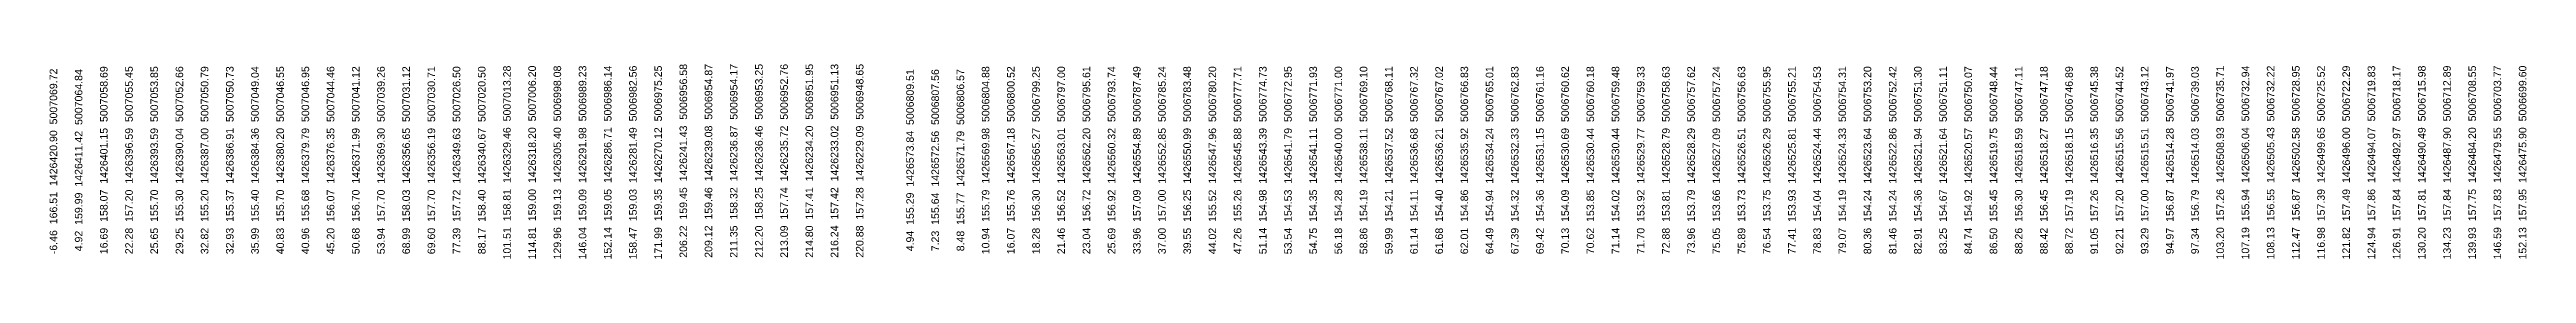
# Model space of a CAD drawing. Header units: millimetres. Extents: x -3070078 to 80050200, y -1699923 to 1425285330.
# Drawn here: x 16212 to 180457, y 584392 to 597237 of the extents above; entities that cross this region are included whole.
import ezdxf

# ---------------------------------------------------------------- set-up
doc = ezdxf.new("R2010")
doc.units = ezdxf.units.MM
doc.styles.get("Standard").update_dxf_attribs({"font": 'arial.ttf'})

msp = doc.modelspace()

# ---------------------------------------------------------------- texts
for s, p in [(' -6.46  166.51  1426420.90  5007069.72', (16719.408, 584490.796)), ('  4.92  159.99  1426411.42  5007064.84', (18390.168, 584490.796)), (' 16.69  158.07  1426401.15  5007058.69', (20060.927, 584490.796)), (' 22.28  157.20  1426396.59  5007055.45', (21731.687, 584490.796)), (' 25.65  155.70  1426393.59  5007053.85', (23402.446, 584490.796)), (' 29.25  155.30  1426390.04  5007052.66', (25073.206, 584490.796)), (' 32.82  155.20  1426387.00  5007050.79', (26743.965, 584490.796)), (' 32.93  155.37  1426386.91  5007050.73', (28414.725, 584490.796)), (' 35.99  155.40  1426384.36  5007049.04', (30085.484, 584490.796)), (' 40.83  155.70  1426380.20  5007046.55', (31756.243, 584490.796)), (' 40.96  155.68  1426379.79  5007046.95', (33427.003, 584490.796)), (' 45.20  156.07  1426376.35  5007044.46', (35097.762, 584490.796)), (' 50.68  156.70  1426371.99  5007041.12', (36768.522, 584490.796)), (' 53.94  157.70  1426369.30  5007039.26', (38439.281, 584490.796)), (' 68.99  158.03  1426356.65  5007031.12', (40110.041, 584490.796)), (' 69.60  157.70  1426356.19  5007030.71', (41780.8, 584490.796)), (' 77.39  157.72  1426349.63  5007026.50', (43451.559, 584490.796)), (' 88.17  158.40  1426340.67  5007020.50', (45122.319, 584490.796)), ('101.51  158.81  1426329.46  5007013.28', (46793.078, 584338.682)), ('114.81  159.00  1426318.20  5007006.20', (48463.838, 584338.682)), ('129.96  159.13  1426305.40  5006998.08', (50134.597, 584338.682)), ('146.04  159.09  1426291.98  5006989.23', (51805.357, 584338.682)), ('152.14  159.05  1426286.71  5006986.14', (53476.116, 584338.682)), ('158.47  159.03  1426281.49  5006982.56', (55146.876, 584338.682)), ('171.99  159.35  1426270.12  5006975.25', (56817.635, 584338.682)), ('206.22  159.45  1426241.43  5006956.58', (58488.394, 584449.869)), ('209.12  159.46  1426239.08  5006954.87', (60159.154, 584449.869)), ('211.35  158.32  1426236.87  5006954.17', (61829.913, 584449.869)), ('212.20  158.25  1426236.46  5006953.25', (63500.673, 584449.869)), ('213.09  157.74  1426235.72  5006952.76', (65171.432, 584449.869)), ('214.80  157.41  1426234.20  5006951.95', (66842.192, 584449.869)), ('216.24  157.42  1426233.02  5006951.13', (68512.951, 584449.869)), ('220.88  157.28  1426229.09  5006948.65', (70183.71, 584449.869)), ('  4.94  155.29  1426573.84  5006809.51', (73521.137, 584490.796)), ('  7.23  155.64  1426572.56  5006807.56', (75191.896, 584490.796)), ('  8.48  155.77  1426571.79  5006806.57', (76862.655, 584490.796)), (' 10.94  155.79  1426569.98  5006804.88', (78533.415, 584490.796)), (' 16.07  155.76  1426567.18  5006800.52', (80204.174, 584490.796)), (' 18.28  156.30  1426565.27  5006799.25', (81874.934, 584490.796)), (' 21.46  156.52  1426563.01  5006797.00', (83545.693, 584490.796)), (' 23.04  156.72  1426562.20  5006795.61', (85216.453, 584490.796)), (' 25.69  156.92  1426560.32  5006793.74', (86887.212, 584490.796)), (' 33.96  157.09  1426554.89  5006787.49', (88557.971, 584490.796)), (' 37.00  157.00  1426552.85  5006785.24', (90228.731, 584490.796)), (' 39.55  156.25  1426550.99  5006783.48', (91899.49, 584490.796)), (' 44.02  155.52  1426547.96  5006780.20', (93570.25, 584490.796)), (' 47.26  155.26  1426545.88  5006777.71', (95241.009, 584490.796)), (' 51.14  154.98  1426543.39  5006774.73', (96911.769, 584490.796)), (' 53.54  154.53  1426541.79  5006772.95', (98582.528, 584490.796)), (' 54.75  154.35  1426541.11  5006771.93', (100253.288, 584490.796)), (' 56.18  154.28  1426540.00  5006771.00', (101924.047, 584490.796)), (' 58.86  154.19  1426538.11  5006769.10', (103594.806, 584490.796)), (' 59.99  154.21  1426537.52  5006768.11', (105265.566, 584490.796)), (' 61.14  154.11  1426536.68  5006767.32', (106936.325, 584490.796)), (' 61.68  154.40  1426536.21  5006767.02', (108607.085, 584490.796)), (' 62.01  154.86  1426535.92  5006766.83', (110277.844, 584490.796)), (' 64.49  154.94  1426534.24  5006765.01', (111948.604, 584490.796)), (' 67.39  154.32  1426532.33  5006762.83', (113619.363, 584490.796)), (' 69.42  154.36  1426531.15  5006761.16', (115290.122, 584490.796)), (' 70.13  154.09  1426530.69  5006760.62', (116960.882, 584490.796)), (' 70.62  153.85  1426530.44  5006760.18', (118631.641, 584490.796)), (' 71.14  154.02  1426530.44  5006759.48', (120302.401, 584490.796)), (' 71.70  153.92  1426529.77  5006759.33', (121973.16, 584490.796)), (' 72.88  153.81  1426528.79  5006758.63', (123643.92, 584490.796)), (' 73.96  153.79  1426528.29  5006757.62', (125314.679, 584490.796)), (' 75.05  153.66  1426527.09  5006757.24', (126985.439, 584490.796)), (' 75.89  153.73  1426526.51  5006756.63', (128656.198, 584490.796)), (' 76.54  153.75  1426526.29  5006755.95', (130326.957, 584490.796)), (' 77.41  153.93  1426525.81  5006755.21', (131997.717, 584490.796)), (' 78.83  154.04  1426524.44  5006754.53', (133668.476, 584490.796)), (' 79.07  154.19  1426524.33  5006754.31', (135339.236, 584490.796)), (' 80.36  154.24  1426523.64  5006753.20', (137009.995, 584490.796)), (' 81.46  154.24  1426522.86  5006752.42', (138680.755, 584490.796)), (' 82.91  154.36  1426521.94  5006751.30', (140351.514, 584490.796)), (' 83.25  154.67  1426521.64  5006751.11', (142022.273, 584490.796)), (' 84.74  154.92  1426520.57  5006750.07', (143693.033, 584490.796)), (' 86.50  155.45  1426519.75  5006748.44', (145363.792, 584490.796)), (' 88.26  156.30  1426518.59  5006747.11', (147034.552, 584490.796)), (' 88.42  156.45  1426518.27  5006747.18', (148705.311, 584490.796)), (' 88.72  157.19  1426518.15  5006746.89', (150376.071, 584490.796)), (' 91.05  157.26  1426516.35  5006745.38', (152046.83, 584490.796)), (' 92.21  157.20  1426515.56  5006744.52', (153717.589, 584490.796)), (' 93.29  157.00  1426515.51  5006743.12', (155388.349, 584490.796)), (' 94.97  156.87  1426514.28  5006741.97', (157059.108, 584490.796)), (' 97.34  156.79  1426514.03  5006739.03', (158729.868, 584490.796)), ('103.20  157.26  1426508.93  5006735.71', (160400.627, 584338.682)), ('107.19  155.94  1426506.04  5006732.94', (162071.387, 584338.682)), ('108.13  156.55  1426505.43  5006732.22', (163742.146, 584338.682)), ('112.47  156.87  1426502.58  5006728.95', (165412.906, 584338.682)), ('116.98  157.39  1426499.65  5006725.52', (167083.665, 584338.682)), ('121.82  157.49  1426496.00  5006722.29', (168754.424, 584338.682)), ('124.94  157.86  1426494.07  5006719.83', (170425.184, 584338.682)), ('126.91  157.84  1426492.97  5006718.17', (172095.943, 584338.682)), ('130.20  157.81  1426490.49  5006715.98', (173766.703, 584338.682)), ('134.23  157.84  1426487.90  5006712.89', (175437.462, 584338.682)), ('139.93  157.75  1426484.20  5006708.55', (177108.222, 584338.682)), ('146.59  157.83  1426479.55  5006703.77', (178778.981, 584338.682)), ('152.13  157.95  1426475.90  5006699.60', (180449.74, 584338.682))]:
    msp.add_text(s, height=500, rotation=90).set_placement(p)

doc.saveas('drawing.dxf')
